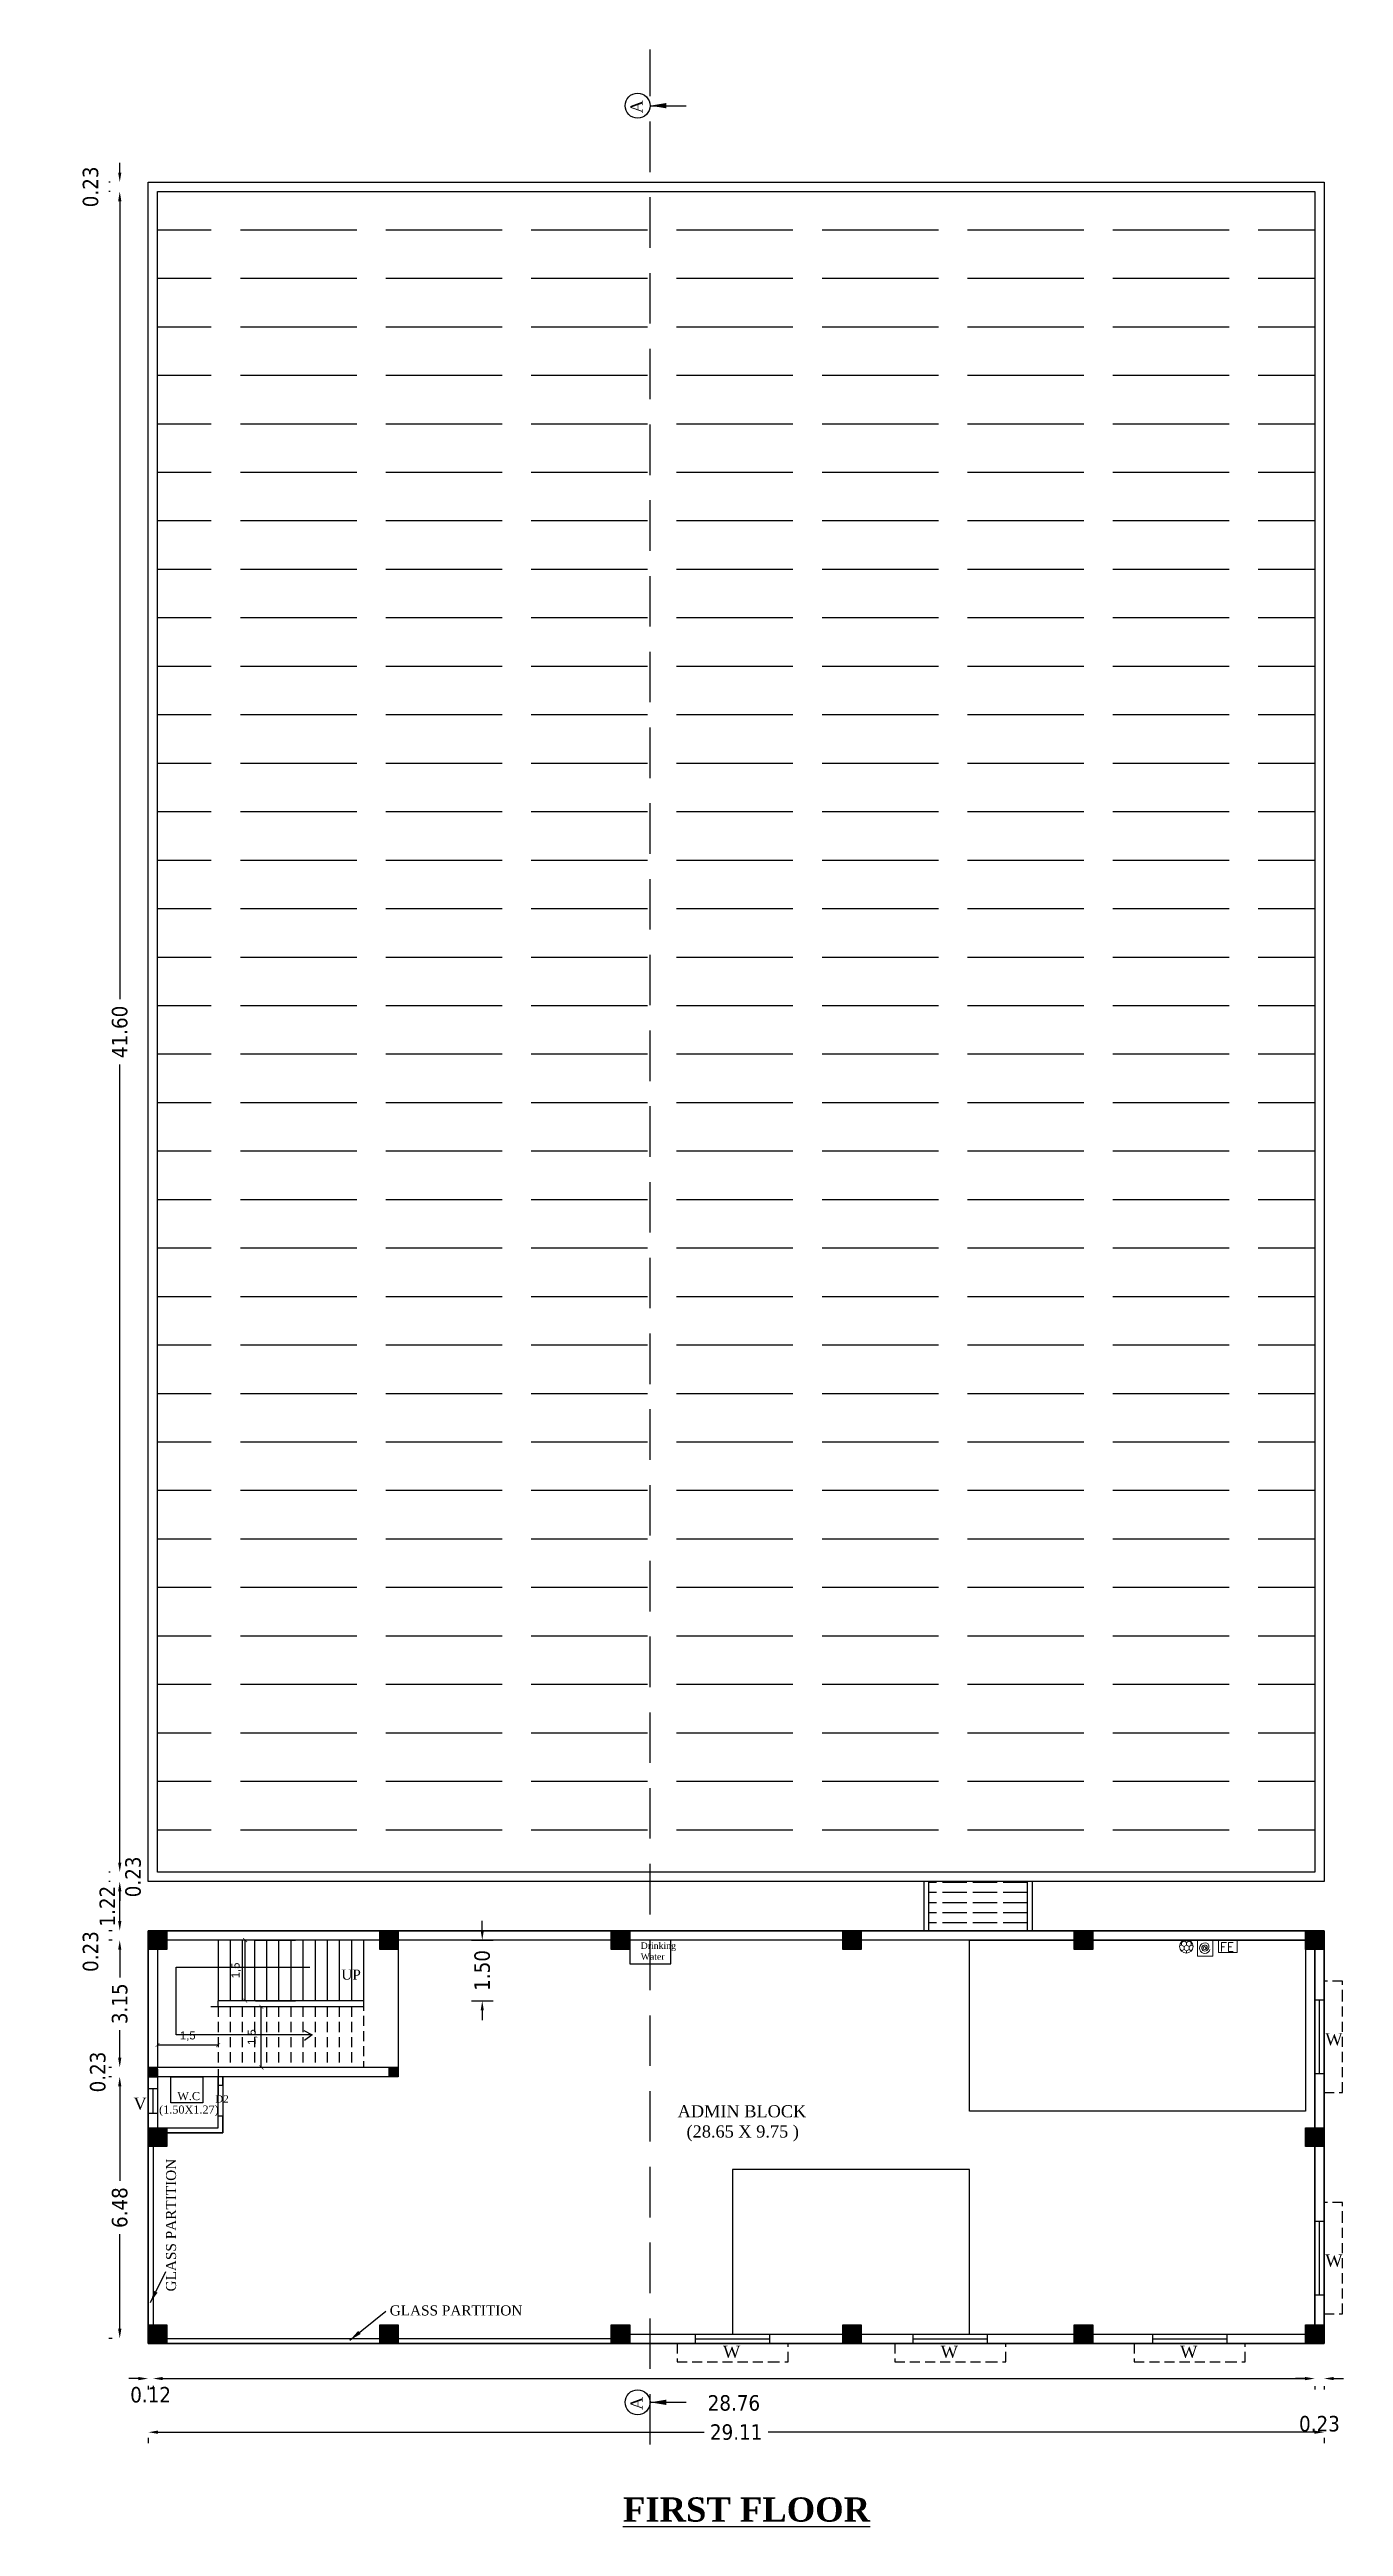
# Model space of a CAD drawing. Header units: metres. Extents: x 2066 to 2266, y 1708 to 2044.
# Drawn here: x 2218.4 to 2250.4, y 1795 to 1856.3 of the extents above; entities that cross this region are included whole.
import ezdxf

# ---------------------------------------------------------------- set-up
doc = ezdxf.new("R2010")
doc.units = ezdxf.units.M
doc.linetypes.add('HIDDEN', pattern=[0.375, 0.25, -0.125])
for name, color, linetype in [('BLK_1_FLR_0_WATER_CLOSET', 213, 'Continuous'), ('BLK_2_COVERED_AREA', 140, 'Continuous'), ('BLK_2_FLR_1_EXIT_WIDTH_DOOR', 2, 'Continuous'), ('BLK_2_FLR_1_REGULAR_ROOM_1', 4, 'Continuous'), ('BLK_2_FLR_1_ROOM_1_LIGHT_VENTILATION_1', 4, 'Continuous'), ('BLK_2_FLR_1_WASH', 60, 'Continuous'), ('TOILET_VENTILATION', 6, 'Continuous')]:
    doc.layers.add(name, color=color, linetype=linetype)
doc.layers.add('BLK_2_FLR_1_BLT_UP_AREA', color=45, linetype='Continuous', plot=False)
doc.styles.add('CODE', font='tahoma.ttf')
doc.styles.add('DIM', font='swissc.ttf')
doc.styles.add('ROMANS', font='times.ttf', dxfattribs={"height": 12})
doc.styles.add('Schedule', font='romans.shx')
doc.styles.get("Standard").update_dxf_attribs({"font": 'arial.ttf'})
doc.styles.add('TIMES NEW ROMAN', font='times.ttf')
doc.dimstyles.new('Din', dxfattribs={"dimscale": 0, "dimtxt": 0.25, "dimasz": 0.1, "dimexe": 0.15, "dimexo": 0.15, "dimgap": 0.03, "dimtad": 0, "dimzin": 0, "dimdsep": 46, "dimtxsty": 'DIM', "dimblk": 'ARCHTICK', "dimcen": 0.09, "dimdle": 0.15, "dimse1": 1, "dimse2": 1, "dimclrd": 256, "dimclre": 256, "dimclrt": 7, "dimadec": 0, "dimazin": 3, "dimtfac": 1, "dimtofl": 0, "dimtmove": 1, "dimatfit": 3, "dimfxl": 0, "dimtolj": 1, "dimtzin": 0, "dimarcsym": 0})
doc.dimstyles.new('ISO-25', dxfattribs={"dimtxt": 2.5, "dimasz": 2.5, "dimexe": 1.25, "dimexo": 0.625, "dimtad": 1, "dimtxsty": 'Standard', "dimcen": 2.5, "dimadec": 0, "dimazin": 0, "dimtfac": 1, "dimtmove": 0, "dimatfit": 3, "dimfxl": 0, "dimarcsym": 0})
doc.dimstyles.get("Standard").update_dxf_attribs({"dimtxt": 0.18, "dimasz": 0.18, "dimexe": 0.18, "dimexo": 0.0625, "dimgap": 0.09, "dimtad": 0, "dimtih": 1, "dimtoh": 1, "dimdec": 4, "dimzin": 0, "dimdsep": 46, "dimtxsty": 'Standard', "dimcen": 0.09, "dimadec": 0, "dimazin": 0, "dimtfac": 1, "dimtdec": 4, "dimtofl": 0, "dimtmove": 0, "dimatfit": 3, "dimfxl": 0, "dimtolj": 1, "dimtzin": 0, "dimarcsym": 0})
pattern_1 = [(225, (-2153.4, -72.8), (179.605, -179.605), [])]
pattern_2 = [(225, (-2274.72, -74.21), (179.605, -179.605), [])]

msp = doc.modelspace()

# ---------------------------------------------------------------- texts
at = {"rotation": 90}
for s, width, insert, char_height, attachment_point, style in [('A', 0.26523, (2232.77, 1855.016, -19.765), 0.3, 3, 'ROMANS'), ('{\\W1.881942; }GLASS PARTITION', 3.53877, (2221.268, 1800.6, -2.777), 0.25, 1, 'TIMES NEW ROMAN'), ('A', 0.26523, (2232.77, 1798.172, -19.765), 0.3, 3, 'ROMANS')]:
    msp.add_mtext_dynamic_manual_height_columns(s, width=width, gutter_width=1, heights=[0], dxfattribs=dict(at, insert=insert, char_height=char_height, attachment_point=attachment_point, style=style))
at = {"attachment_point": 1, "style": 'TIMES NEW ROMAN'}
for s, width, gutter_width, heights, insert, char_height in [('Drinking \\PWater', 0.3189, 1.496, [0], (2233.02, 1809.416, -6.762), 0.1604), ('UP', 0.50877, 1, [0], (2225.61, 1808.744), 0.25), ('W', 0.55777, 1, [0], (2249.967, 1807.17), 0.3), ('V', 0.55777, 1, [0], (2220.464, 1805.576, -9.883), 0.3), ('{\\W8.108981; }W.C\\P{\\W2.122653; }(1.50X1.27)', 1.73275, 1, [0.688], (2220.938, 1805.713, -9.883), 0.2), ('D2', 0.50877, 1, [0], (2222.49, 1805.634, -9.883), 0.18), ('{\\W3.692944; }ADMIN BLOCK\\P{\\W5.63728; }(28.65 X 9.75 )', 3.93127, 1, [0], (2233.517, 1805.387, -9.883), 0.3), ('W', 0.55777, 1, [0], (2249.967, 1801.692), 0.3), ('{\\W1.881942; }GLASS PARTITION', 3.53877, 1, [0], (2226.63, 1800.433, -9.883), 0.25), ('W', 0.55777, 1, [0], (2235.057, 1799.435, 26.527), 0.3), ('W', 0.55777, 1, [0], (2240.447, 1799.435, 26.527), 0.3), ('W', 0.55777, 1, [0], (2246.375, 1799.435, 26.527), 0.3), ('{\\fTimes New Roman|b1|i0|c0|p18;\\W7.52139;\\L  \\W1;FIRST FLOOR}', 12.65975, 1, [0], (2229.173, 1795.68), 0.6)]:
    msp.add_mtext_dynamic_manual_height_columns(s, width=width, gutter_width=gutter_width, heights=heights, dxfattribs=dict(at, insert=insert, char_height=char_height))

# ---------------------------------------------------------------- blocks, each defined once
blk = doc.blocks.new('_ArchTick')
at = {"color": 0, "linetype": 'ByBlock', "const_width": 0.15}
blk.add_lwpolyline([(-0.5, -0.5), (0.5, 0.5)], dxfattribs=at)
blk = doc.blocks.new('*D152')
at = {"color": 0, "lineweight": -2}
for p, q in [((2223.229, 1807.973), (2223.229, 1809.473)), ((2223.483, 1809.473), (2224.479, 1809.473)), ((2223.483, 1807.973), (2224.479, 1807.973))]:
    blk.add_line(p, q, dxfattribs=at)
at = {"layer": 'Defpoints', "color": 0}
for p in [(2222.858, 1809.473, 9.883), (2223.229, 1809.473), (2222.858, 1807.973, 9.883)]:
    blk.add_point(p, dxfattribs=at)
at = {"color": 0, "lineweight": -2, "xscale": 0.1, "yscale": 0.1, "zscale": 0.1}
for p, rotation in [((2223.229, 1809.473), 90), ((2223.229, 1807.973), 270)]:
    blk.add_blockref('_ArchTick', p, dxfattribs=dict(at, rotation=rotation))
at = {"color": 0, "insert": (2223.009, 1808.723), "char_height": 0.2, "attachment_point": 5, "rotation": 90}
blk.add_mtext('1,5', dxfattribs=at)
blk = doc.blocks.new('*D153')
at = {"color": 0, "lineweight": -2}
for p, q in [((2223.133, 1807.823), (2222.379, 1807.823)), ((2223.629, 1806.323), (2223.629, 1807.823)), ((2223.133, 1806.323), (2222.379, 1806.323))]:
    blk.add_line(p, q, dxfattribs=at)
at = {"layer": 'Defpoints', "color": 0}
for p in [(2223.629, 1807.823), (2223.758, 1807.823, 9.883), (2223.758, 1806.323, 9.883)]:
    blk.add_point(p, dxfattribs=at)
at = {"color": 0, "lineweight": -2, "xscale": 0.1, "yscale": 0.1, "zscale": 0.1}
for p, rotation in [((2223.629, 1807.823), 90), ((2223.629, 1806.323), 270)]:
    blk.add_blockref('_ArchTick', p, dxfattribs=dict(at, rotation=rotation))
at = {"color": 0, "insert": (2223.409, 1807.073), "char_height": 0.2, "attachment_point": 5, "rotation": 90}
blk.add_mtext('1,5', dxfattribs=at)
blk = doc.blocks.new('*D154')
at = {"color": 0, "lineweight": -2}
for p, q in [((2222.558, 1806.876), (2221.058, 1806.876)), ((2221.058, 1806.28), (2221.058, 1805.626)), ((2222.558, 1806.28), (2222.558, 1805.626))]:
    blk.add_line(p, q, dxfattribs=at)
at = {"layer": 'Defpoints', "color": 0}
for p in [(2221.058, 1806.905, 9.883), (2221.058, 1806.876), (2222.558, 1806.905, 9.883)]:
    blk.add_point(p, dxfattribs=at)
at = {"color": 0, "lineweight": -2, "xscale": 0.1, "yscale": 0.1, "zscale": 0.1, "rotation": 180}
blk.add_blockref('_ArchTick', (2221.058, 1806.876), dxfattribs=at)
at = {"color": 0, "lineweight": -2, "xscale": 0.1, "yscale": 0.1, "zscale": 0.1}
blk.add_blockref('_ArchTick', (2222.558, 1806.876), dxfattribs=at)
at = {"color": 0, "insert": (2221.808, 1807.096), "char_height": 0.2, "attachment_point": 5}
blk.add_mtext('1,5', dxfattribs=at)
blk = doc.blocks.new('A$C3F6E631D')
at = {"lineweight": 9}
for p, q in [((0, 0.88), (0.9, 0.88)), ((0, 0), (0, 0.88)), ((0.9, 0), (0, 0)), ((0.9, 0.88), (0.9, 0))]:
    blk.add_line(p, q, dxfattribs=at)
blk.add_circle((0.45, 0.47), 0.0817, dxfattribs=at)
for centre, radius, start, end in [((0.45, 0.45), 0.299, 321.4372, 253.2573), ((0.45, 0.45), 0.174, 329.1263, 222.2936), ((0.54, 0.52), 0.292, 219.9012, 298.5281), ((0.51, 0.46), 0.135, 195.9931, 311.1342)]:
    blk.add_arc(centre, radius, start, end, dxfattribs=at)
blk = doc.blocks.new('A$C453E5C48')
at = {"linetype": 'ByBlock', "lineweight": 9}
for p, q in [((0, 0.489), (0.639, 0.489)), ((0, 0.063), (0, 0.489)), ((0.639, 0.063), (0, 0.063)), ((0.639, 0.489), (0.639, 0.063))]:
    blk.add_line(p, q, dxfattribs=at)
at = {"lineweight": 9, "style": 'Schedule'}
blk.add_text('FE', height=0.3048, dxfattribs=at).set_placement((0.051, 0.103))
blk = doc.blocks.new('A$C57323508')
at = {"lineweight": 9}
for p, q in [((0, 0.37), (0.13, 0.37)), ((0.13, 0.65), (0.16, 0.65)), ((0.21, 0.51), (0.13, 0.65)), ((0.13, 0.37), (0.21, 0.51)), ((0.21, 0.23), (0.13, 0.37)), ((0.13, 0.1), (0.21, 0.23)), ((0.13, 0.1), (0.13, 0.1)), ((0.14, 0.08), (0.13, 0.1)), ((0.16, 0.65), (0.18, 0.69)), ((0.21, 0.51), (0.37, 0.51)), ((0.21, 0.23), (0.37, 0.23)), ((0.37, 0.51), (0.45, 0.65)), ((0.45, 0.37), (0.37, 0.51)), ((0.37, 0.23), (0.45, 0.37)), ((0.45, 0.1), (0.37, 0.23)), ((0.4, 0), (0.45, 0.1)), ((0.48, 0.65), (0.41, 0.76)), ((0.45, 0.37), (0.61, 0.37)), ((0.45, 0.1), (0.61, 0.1)), ((0.48, 0.65), (0.63, 0.65)), ((0.69, 0.51), (0.61, 0.65)), ((0.61, 0.37), (0.69, 0.51)), ((0.69, 0.23), (0.61, 0.37)), ((0.61, 0.1), (0.69, 0.23)), ((0.62, 0.08), (0.61, 0.1)), ((0.63, 0.65), (0.65, 0.67)), ((0.69, 0.51), (0.74, 0.51)), ((0.69, 0.23), (0.73, 0.23))]:
    blk.add_line(p, q, dxfattribs=at)
blk.add_circle((0.38, 0.38), 0.38, dxfattribs=at)
blk = doc.blocks.new('A$C4F610507')
blk.add_lwpolyline([(1.13, 0.03), (4.11, 0.03), (4.11, 1.74), (1.13, 1.74)], close=True)
blk = doc.blocks.new('*D99')
for p, q in [((2220.588, 1798.621), (2220.348, 1798.621)), ((2221.188, 1798.621), (2221.428, 1798.621))]:
    blk.add_line(p, q)
at = {"lineweight": -2}
for p, q in [((2220.828, 1798.439), (2220.828, 1798.353)), ((2220.948, 1798.439), (2220.948, 1798.353))]:
    blk.add_line(p, q, dxfattribs=at)
for points in [[(2220.588, 1798.661), (2220.588, 1798.581), (2220.828, 1798.621)], [(2221.188, 1798.661), (2221.188, 1798.581), (2220.948, 1798.621)]]:
    blk.add_solid(points)
at = {"layer": 'Defpoints', "color": 0}
for p in [(2220.828, 1799.953, -9.883), (2220.948, 1799.953, -9.883), (2220.948, 1798.621)]:
    blk.add_point(p, dxfattribs=at)
at = {"insert": (2220.888, 1798.218), "char_height": 0.384, "attachment_point": 5, "style": 'CODE'}
blk.add_mtext('\\A1;0.12', dxfattribs=at)
blk = doc.blocks.new('*D100')
at = {"lineweight": -2}
for p, q in [((2220.948, 1798.439), (2220.948, 1798.353)), ((2249.708, 1798.432), (2249.708, 1798.353))]:
    blk.add_line(p, q, dxfattribs=at)
blk.add_line((2221.188, 1798.621), (2249.468, 1798.621))
for points in [[(2221.188, 1798.661), (2221.188, 1798.581), (2220.948, 1798.621)], [(2249.468, 1798.661), (2249.468, 1798.581), (2249.708, 1798.621)]]:
    blk.add_solid(points)
at = {"layer": 'Defpoints', "color": 0}
for p in [(2220.948, 1799.953, -9.883), (2249.708, 1799.838, -9.883), (2249.708, 1798.621)]:
    blk.add_point(p, dxfattribs=at)
at = {"insert": (2235.328, 1798.015), "char_height": 0.384, "attachment_point": 5, "style": 'CODE'}
blk.add_mtext('\\A1;28.76', dxfattribs=at)
blk = doc.blocks.new('*D101')
for p, q in [((2249.468, 1798.621), (2249.228, 1798.621)), ((2250.178, 1798.621), (2250.418, 1798.621))]:
    blk.add_line(p, q)
at = {"lineweight": -2}
for p, q in [((2249.708, 1798.432), (2249.708, 1798.353)), ((2249.938, 1798.432), (2249.938, 1798.353))]:
    blk.add_line(p, q, dxfattribs=at)
for points in [[(2249.468, 1798.661), (2249.468, 1798.581), (2249.708, 1798.621)], [(2250.178, 1798.661), (2250.178, 1798.581), (2249.938, 1798.621)]]:
    blk.add_solid(points)
at = {"layer": 'Defpoints', "color": 0}
for p in [(2249.708, 1799.838, -9.883), (2249.938, 1799.819, -9.883), (2249.938, 1798.621)]:
    blk.add_point(p, dxfattribs=at)
at = {"insert": (2249.823, 1797.501), "char_height": 0.384, "attachment_point": 5, "style": 'CODE'}
blk.add_mtext('\\A1;0.23', dxfattribs=at)
blk = doc.blocks.new('*D102')
at = {"lineweight": -2}
for p, q in [((2220.828, 1797.155), (2220.828, 1797.025)), ((2249.938, 1797.155), (2249.938, 1797.025))]:
    blk.add_line(p, q, dxfattribs=at)
for p, q in [((2221.068, 1797.293), (2234.594, 1797.293)), ((2249.698, 1797.293), (2236.173, 1797.293))]:
    blk.add_line(p, q)
for points in [[(2221.068, 1797.333), (2221.068, 1797.253), (2220.828, 1797.293)], [(2249.698, 1797.333), (2249.698, 1797.253), (2249.938, 1797.293)]]:
    blk.add_solid(points)
at = {"layer": 'Defpoints', "color": 0}
for p in [(2220.828, 1799.493, -9.883), (2249.938, 1799.493, -9.883), (2249.938, 1797.293)]:
    blk.add_point(p, dxfattribs=at)
at = {"insert": (2235.383, 1797.293), "char_height": 0.384, "attachment_point": 5, "style": 'CODE'}
blk.add_mtext('\\A1;29.11', dxfattribs=at)
blk = doc.blocks.new('*D103')
at = {"lineweight": -2}
for p, q in [((2219.92, 1806.093), (2219.855, 1806.093)), ((2219.933, 1799.613), (2219.855, 1799.613))]:
    blk.add_line(p, q, dxfattribs=at)
for p, q in [((2220.124, 1805.853), (2220.124, 1803.513)), ((2220.124, 1799.853), (2220.124, 1802.193))]:
    blk.add_line(p, q)
for points in [[(2220.084, 1805.853), (2220.164, 1805.853), (2220.124, 1806.093)], [(2220.084, 1799.853), (2220.164, 1799.853), (2220.124, 1799.613)]]:
    blk.add_solid(points)
at = {"layer": 'Defpoints', "color": 0}
for p in [(2220.124, 1806.093), (2221.058, 1806.093, -9.883), (2221.288, 1799.613, -9.883)]:
    blk.add_point(p, dxfattribs=at)
at = {"insert": (2220.124, 1802.853), "char_height": 0.384, "attachment_point": 5, "rotation": 90, "style": 'CODE'}
blk.add_mtext('\\A1;6.48', dxfattribs=at)
blk = doc.blocks.new('*D104')
for p, q in [((2220.124, 1806.563), (2220.124, 1806.803)), ((2220.124, 1805.853), (2220.124, 1805.613))]:
    blk.add_line(p, q)
at = {"lineweight": -2}
for p, q in [((2219.92, 1806.323), (2219.855, 1806.323)), ((2219.92, 1806.093), (2219.855, 1806.093))]:
    blk.add_line(p, q, dxfattribs=at)
for points in [[(2220.084, 1806.563), (2220.164, 1806.563), (2220.124, 1806.323)], [(2220.084, 1805.853), (2220.164, 1805.853), (2220.124, 1806.093)]]:
    blk.add_solid(points)
at = {"layer": 'Defpoints', "color": 0}
for p in [(2220.124, 1806.323), (2221.058, 1806.323, -9.883), (2221.058, 1806.093, -9.883)]:
    blk.add_point(p, dxfattribs=at)
at = {"insert": (2219.582, 1806.208), "char_height": 0.384, "attachment_point": 5, "rotation": 90, "style": 'CODE'}
blk.add_mtext('\\A1;0.23', dxfattribs=at)
blk = doc.blocks.new('*D105')
at = {"lineweight": -2}
for p, q in [((2219.933, 1809.473), (2219.855, 1809.473)), ((2219.92, 1806.323), (2219.855, 1806.323))]:
    blk.add_line(p, q, dxfattribs=at)
for p, q in [((2220.124, 1809.233), (2220.124, 1808.552)), ((2220.124, 1806.563), (2220.124, 1807.244))]:
    blk.add_line(p, q)
for points in [[(2220.084, 1809.233), (2220.164, 1809.233), (2220.124, 1809.473)], [(2220.084, 1806.563), (2220.164, 1806.563), (2220.124, 1806.323)]]:
    blk.add_solid(points)
at = {"layer": 'Defpoints', "color": 0}
for p in [(2220.124, 1809.473), (2221.288, 1809.473, -9.883), (2221.058, 1806.323, -9.883)]:
    blk.add_point(p, dxfattribs=at)
at = {"insert": (2220.124, 1807.898), "char_height": 0.384, "attachment_point": 5, "rotation": 90, "style": 'CODE'}
blk.add_mtext('\\A1;3.15', dxfattribs=at)
blk = doc.blocks.new('*D106')
for p, q in [((2220.124, 1809.943), (2220.124, 1810.183)), ((2220.124, 1809.233), (2220.124, 1808.993))]:
    blk.add_line(p, q)
at = {"lineweight": -2}
for p, q in [((2219.933, 1809.703), (2219.855, 1809.703)), ((2219.933, 1809.473), (2219.855, 1809.473))]:
    blk.add_line(p, q, dxfattribs=at)
for points in [[(2220.084, 1809.943), (2220.164, 1809.943), (2220.124, 1809.703)], [(2220.084, 1809.233), (2220.164, 1809.233), (2220.124, 1809.473)]]:
    blk.add_solid(points)
at = {"layer": 'Defpoints', "color": 0}
for p in [(2220.124, 1809.703), (2221.288, 1809.703, -9.883), (2221.288, 1809.473, -9.883)]:
    blk.add_point(p, dxfattribs=at)
at = {"insert": (2219.403, 1809.19), "char_height": 0.384, "attachment_point": 5, "rotation": 90, "style": 'CODE'}
blk.add_mtext('\\A1;0.23', dxfattribs=at)
blk = doc.blocks.new('*D107')
at = {"lineweight": -2}
for p, q in [((2219.888, 1810.923), (2219.855, 1810.923)), ((2219.933, 1809.703), (2219.855, 1809.703))]:
    blk.add_line(p, q, dxfattribs=at)
blk.add_line((2220.124, 1809.943), (2220.124, 1810.683))
for points in [[(2220.084, 1810.683), (2220.164, 1810.683), (2220.124, 1810.923)], [(2220.084, 1809.943), (2220.164, 1809.943), (2220.124, 1809.703)]]:
    blk.add_solid(points)
at = {"layer": 'Defpoints', "color": 0}
for p in [(2220.124, 1810.923), (2221.044, 1810.923, -19.765), (2221.288, 1809.703, -9.883)]:
    blk.add_point(p, dxfattribs=at)
at = {"insert": (2219.816, 1810.313), "char_height": 0.384, "attachment_point": 5, "rotation": 90, "style": 'CODE'}
blk.add_mtext('\\A1;1.22', dxfattribs=at)
blk = doc.blocks.new('*D108')
for p, q in [((2220.124, 1811.393), (2220.124, 1811.633)), ((2220.124, 1810.683), (2220.124, 1810.443))]:
    blk.add_line(p, q)
at = {"lineweight": -2}
for p, q in [((2219.888, 1811.153), (2219.855, 1811.153)), ((2219.888, 1810.923), (2219.855, 1810.923))]:
    blk.add_line(p, q, dxfattribs=at)
for points in [[(2220.084, 1811.393), (2220.164, 1811.393), (2220.124, 1811.153)], [(2220.084, 1810.683), (2220.164, 1810.683), (2220.124, 1810.923)]]:
    blk.add_solid(points)
at = {"layer": 'Defpoints', "color": 0}
for p in [(2220.124, 1811.153), (2221.058, 1811.153, -19.765), (2221.044, 1810.923, -19.765)]:
    blk.add_point(p, dxfattribs=at)
at = {"insert": (2220.456, 1811.038), "char_height": 0.384, "attachment_point": 5, "rotation": 90, "style": 'CODE'}
blk.add_mtext('\\A1;0.23', dxfattribs=at)
blk = doc.blocks.new('*D109')
at = {"lineweight": -2}
for p, q in [((2219.888, 1852.753), (2219.855, 1852.753)), ((2219.888, 1811.153), (2219.855, 1811.153))]:
    blk.add_line(p, q, dxfattribs=at)
for p, q in [((2220.124, 1852.513), (2220.124, 1832.761)), ((2220.124, 1811.393), (2220.124, 1831.144))]:
    blk.add_line(p, q)
for points in [[(2220.084, 1852.513), (2220.164, 1852.513), (2220.124, 1852.753)], [(2220.084, 1811.393), (2220.164, 1811.393), (2220.124, 1811.153)]]:
    blk.add_solid(points)
at = {"layer": 'Defpoints', "color": 0}
for p in [(2220.124, 1852.753), (2221.058, 1852.753, -19.765), (2221.058, 1811.153, -19.765)]:
    blk.add_point(p, dxfattribs=at)
at = {"insert": (2220.124, 1831.953), "char_height": 0.384, "attachment_point": 5, "rotation": 90, "style": 'CODE'}
blk.add_mtext('\\A1;41.60', dxfattribs=at)
blk = doc.blocks.new('*D110')
for p, q in [((2220.124, 1853.223), (2220.124, 1853.463)), ((2220.124, 1852.513), (2220.124, 1852.273))]:
    blk.add_line(p, q)
at = {"lineweight": -2}
for p, q in [((2219.89, 1852.983), (2219.855, 1852.983)), ((2219.888, 1852.753), (2219.855, 1852.753))]:
    blk.add_line(p, q, dxfattribs=at)
for points in [[(2220.084, 1853.223), (2220.164, 1853.223), (2220.124, 1852.983)], [(2220.084, 1852.513), (2220.164, 1852.513), (2220.124, 1852.753)]]:
    blk.add_solid(points)
at = {"layer": 'Defpoints', "color": 0}
for p in [(2220.124, 1852.983), (2221.058, 1852.753, -19.765), (2221.117, 1852.983, -19.765)]:
    blk.add_point(p, dxfattribs=at)
at = {"insert": (2219.403, 1852.868), "char_height": 0.384, "attachment_point": 5, "rotation": 90, "style": 'CODE'}
blk.add_mtext('\\A1;0.23', dxfattribs=at)
blk = doc.blocks.new('*D276')
at = {"layer": 'BLK_2_FLR_1_EXIT_WIDTH_DOOR'}
for p, q in [((2229.098, 1809.713), (2229.098, 1809.953)), ((2229.098, 1807.733), (2229.098, 1807.493))]:
    blk.add_line(p, q, dxfattribs=at)
at = {"layer": 'BLK_2_FLR_1_EXIT_WIDTH_DOOR', "lineweight": -2}
for p, q in [((2228.829, 1809.473), (2229.366, 1809.473)), ((2228.829, 1807.973), (2229.366, 1807.973))]:
    blk.add_line(p, q, dxfattribs=at)
at = {"layer": 'BLK_2_FLR_1_EXIT_WIDTH_DOOR'}
for points in [[(2229.058, 1809.713), (2229.138, 1809.713), (2229.098, 1809.473)], [(2229.058, 1807.733), (2229.138, 1807.733), (2229.098, 1807.973)]]:
    blk.add_solid(points, dxfattribs=at)
at = {"layer": 'Defpoints', "color": 0}
for p in [(2226.158, 1809.473), (2229.098, 1809.473), (2226.158, 1807.973)]:
    blk.add_point(p, dxfattribs=at)
at = {"layer": 'BLK_2_FLR_1_EXIT_WIDTH_DOOR', "insert": (2229.098, 1808.723), "char_height": 0.384, "attachment_point": 5, "rotation": 90, "style": 'CODE'}
blk.add_mtext('\\A1;1.50', dxfattribs=at)

# ---------------------------------------------------------------- dimensions: what is measured, and where the dimension line sits
for base, p1, p2, angle, picture, middle in [((2220.124, 1852.983, 9.883), (2221.058, 1852.753, -9.883), (2221.117, 1852.983, -9.883), 270, '*D110', (2219.403, 1852.868, 9.883)), ((2220.124, 1852.753, 9.883), (2221.058, 1811.153, -9.883), (2221.058, 1852.753, -9.883), 270, '*D109', (2220.124, 1831.953, 9.883)), ((2220.124, 1809.473, 9.883), (2221.058, 1806.323), (2221.288, 1809.473), 270, '*D105', (2220.124, 1807.898, 9.883)), ((2220.124, 1806.093, 9.883), (2221.288, 1799.613), (2221.058, 1806.093), 270, '*D103', (2220.124, 1802.853, 9.883)), ((2249.938, 1798.621, 9.883), (2249.708, 1799.838), (2249.938, 1799.819), 180, '*D101', (2249.823, 1797.501, 9.883))]:
    dim = msp.add_linear_dim(base=base, p1=p1, p2=p2, angle=angle, dimstyle='Din', override={"dimscale": 0.096, "dimtxt": 4, "dimasz": 2.5, "dimexe": 2.8, "dimgap": 1.75, "dimpost": '\\X', "dimtxsty": 'CODE', "dimsah": 1, "dimdle": 2.8, "dimse1": 0, "dimse2": 0, "dimclrt": 256, "dimtmove": 2, "dimfxl": 2.8, "dimfxlon": 1, "dimtfillclr": 2, "dimlwd": 65535})
    dim.commit()
    dim.dimension.update_dxf_attribs({"geometry": picture, "text_midpoint": middle})
for base, p1, p2, angle, dimstyle, override, picture, middle, dimtype in [((2220.124, 1811.153, 9.883), (2221.044, 1810.923, -9.883), (2221.058, 1811.153, -9.883), 270, 'Din', {"dimscale": 0.096, "dimtxt": 4, "dimasz": 2.5, "dimexe": 2.8, "dimgap": 1.75, "dimpost": '\\X', "dimtxsty": 'CODE', "dimsah": 1, "dimdle": 2.8, "dimse1": 0, "dimse2": 0, "dimclrt": 256, "dimtmove": 2, "dimfxl": 2.8, "dimfxlon": 1, "dimtfillclr": 2, "dimlwd": 65535}, '*D108', (2220.456, 1811.038, 9.883), 160), ((2220.124, 1810.923, 9.883), (2221.288, 1809.703), (2221.044, 1810.923, -9.883), 270, 'Din', {"dimscale": 0.096, "dimtxt": 4, "dimasz": 2.5, "dimexe": 2.8, "dimgap": 1.75, "dimpost": '\\X', "dimtxsty": 'CODE', "dimsah": 1, "dimdle": 2.8, "dimse1": 0, "dimse2": 0, "dimclrt": 256, "dimtmove": 2, "dimfxl": 2.8, "dimfxlon": 1, "dimtfillclr": 2, "dimlwd": 65535}, '*D107', (2219.816, 1810.313, 9.883), 160), ((2220.124, 1809.703, 9.883), (2221.288, 1809.473), (2221.288, 1809.703), 270, 'Din', {"dimscale": 0.096, "dimtxt": 4, "dimasz": 2.5, "dimexe": 2.8, "dimgap": 1.75, "dimpost": '\\X', "dimtxsty": 'CODE', "dimsah": 1, "dimdle": 2.8, "dimse1": 0, "dimse2": 0, "dimclrt": 256, "dimtmove": 2, "dimfxl": 2.8, "dimfxlon": 1, "dimtfillclr": 2, "dimlwd": 65535}, '*D106', (2219.403, 1809.19, 9.883), 160), ((2223.229, 1809.473, -9.883), (2222.858, 1807.973), (2222.858, 1809.473), 90, 'ISO-25', {"dimtxt": 0.2, "dimasz": 0.1, "dimgap": 0.1, "dimblk1": 'ArchTick', "dimblk2": 'ArchTick', "dimsah": 1, "dimsd1": 0, "dimsd2": 0}, '*D152', (2223.229, 1808.723, -9.883), 161), ((2223.629, 1807.823, -9.883), (2223.758, 1806.323), (2223.758, 1807.823), 90, 'ISO-25', {"dimtxt": 0.2, "dimasz": 0.1, "dimgap": 0.1, "dimblk1": 'ArchTick', "dimblk2": 'ArchTick', "dimsah": 1, "dimsd1": 0, "dimsd2": 0}, '*D153', (2223.629, 1807.073, -9.883), 161), ((2220.124, 1806.323, 9.883), (2221.058, 1806.093), (2221.058, 1806.323), 270, 'Din', {"dimscale": 0.096, "dimtxt": 4, "dimasz": 2.5, "dimexe": 2.8, "dimgap": 1.75, "dimpost": '\\X', "dimtxsty": 'CODE', "dimsah": 1, "dimdle": 2.8, "dimse1": 0, "dimse2": 0, "dimclrt": 256, "dimtmove": 2, "dimfxl": 2.8, "dimfxlon": 1, "dimtfillclr": 2, "dimlwd": 65535}, '*D104', (2219.582, 1806.208, 9.883), 160), ((2220.948, 1798.621, 9.883), (2220.828, 1799.953), (2220.948, 1799.953), 0, 'Din', {"dimscale": 0.096, "dimtxt": 4, "dimasz": 2.5, "dimexe": 2.8, "dimgap": 1.75, "dimpost": '\\X', "dimtxsty": 'CODE', "dimsah": 1, "dimdle": 2.8, "dimse1": 0, "dimse2": 0, "dimclrt": 256, "dimtmove": 2, "dimfxl": 2.8, "dimfxlon": 1, "dimtfillclr": 2, "dimlwd": 65535}, '*D99', (2220.888, 1798.218, 9.883), 161), ((2249.708, 1798.621, 9.883), (2220.948, 1799.953), (2249.708, 1799.838), 180, 'Din', {"dimscale": 0.096, "dimtxt": 4, "dimasz": 2.5, "dimexe": 2.8, "dimgap": 1.75, "dimpost": '\\X', "dimtxsty": 'CODE', "dimsah": 1, "dimdle": 2.8, "dimse1": 0, "dimse2": 0, "dimclrt": 256, "dimtmove": 2, "dimfxl": 2.8, "dimfxlon": 1, "dimtfillclr": 2, "dimlwd": 65535}, '*D100', (2235.328, 1798.015, 9.883), 160)]:
    dim = msp.add_linear_dim(base=base, p1=p1, p2=p2, angle=angle, dimstyle=dimstyle, override=override)
    dim.commit()
    dim.dimension.update_dxf_attribs({"geometry": picture, "text_midpoint": middle, "dimtype": dimtype})
for p1, p2, distance, dimstyle, override, picture, middle in [((2222.558, 1806.905), (2221.058, 1806.905), 0.029, 'ISO-25', {"dimtxt": 0.2, "dimasz": 0.1, "dimgap": 0.1, "dimblk1": 'ArchTick', "dimblk2": 'ArchTick', "dimsah": 1, "dimsd1": 0, "dimsd2": 0}, '*D154', (2221.808, 1807.096, -9.883)), ((2220.828, 1799.493), (2249.938, 1799.493), -2.199, 'Din', {"dimscale": 0.096, "dimtxt": 4, "dimasz": 2.5, "dimexe": 2.8, "dimgap": 1.75, "dimpost": '\\X', "dimtxsty": 'CODE', "dimsah": 1, "dimdle": 2.8, "dimse1": 0, "dimse2": 0, "dimclrt": 256, "dimtmove": 2, "dimfxl": 2.8, "dimfxlon": 1, "dimtfillclr": 2, "dimlwd": 65535}, '*D102', (2235.383, 1797.293, 9.883))]:
    dim = msp.add_aligned_dim(p1=p1, p2=p2, distance=distance, dimstyle=dimstyle, override=override)
    dim.commit()
    dim.dimension.update_dxf_attribs({"geometry": picture, "text_midpoint": middle})
at = {"layer": 'BLK_2_FLR_1_EXIT_WIDTH_DOOR', "color": 2}
dim = msp.add_aligned_dim(p1=(2226.158, 1807.973), p2=(2226.158, 1809.473), distance=-2.939, dimstyle='Din', override={"dimscale": 0.096, "dimtxt": 4, "dimasz": 2.5, "dimexe": 2.8, "dimgap": 1.75, "dimpost": '\\X', "dimtxsty": 'CODE', "dimsah": 1, "dimdle": 2.8, "dimse1": 0, "dimse2": 0, "dimclrt": 256, "dimtmove": 2, "dimfxl": 2.8, "dimfxlon": 1, "dimtfillclr": 2, "dimlwd": 65535}, dxfattribs=at)
dim.commit()
dim.dimension.update_dxf_attribs({"geometry": '*D276', "text_midpoint": (2229.098, 1808.723)})

# ---------------------------------------------------------------- hatches: boundary and pattern name
h = msp.add_hatch()
h.set_pattern_fill('ACAD_ISO02W100', color=256, scale=0.24, angle=180)
h.set_pattern_definition([(180, (-2601.6109, -754.6024), (-7e-11, -1.2), [2.88, -0.72])])
h.paths.add_polyline_path([(2249.708, 1852.753), (2221.058, 1852.753), (2221.058, 1811.153), (2249.708, 1811.153)])
h = msp.add_hatch()
h.set_pattern_fill('ACAD_ISO02W100', color=256, scale=0.05, angle=180)
h.set_pattern_definition([(180, (-2582.9042, -754.60238), (-1e-11, -0.25), [0.6, -0.15])])
h.paths.add_polyline_path([(2242.588, 1810.923), (2240.148, 1810.923), (2240.148, 1809.703), (2242.588, 1809.703)])
h = msp.add_hatch(color=256)
h.dxf.hatch_style = 1
h.paths.add_polyline_path([(2221.288, 1809.243), (2221.288, 1809.703), (2220.828, 1809.703), (2220.828, 1809.243)])
h = msp.add_hatch()
h.set_pattern_fill('ANSI31', color=256, scale=80, angle=180)
h.set_pattern_definition(pattern_1)
h.paths.add_polyline_path([(2226.559, 1809.243), (2226.559, 1809.703), (2227.019, 1809.703), (2227.019, 1809.243)])
h = msp.add_hatch()
h.set_pattern_fill('ANSI31', color=256, scale=80, angle=180)
h.set_pattern_definition(pattern_2)
h.paths.add_polyline_path([(2226.559, 1809.243), (2226.559, 1809.703), (2227.019, 1809.703), (2227.019, 1809.243)])
h = msp.add_hatch(color=256)
h.dxf.hatch_style = 1
h.paths.add_polyline_path([(2227.019, 1809.243), (2227.019, 1809.703), (2226.559, 1809.703), (2226.559, 1809.243)])
h = msp.add_hatch()
h.set_pattern_fill('ANSI31', color=256, scale=80, angle=180)
h.set_pattern_definition(pattern_1)
h.paths.add_polyline_path([(2232.29, 1809.243), (2232.29, 1809.703), (2232.75, 1809.703), (2232.75, 1809.243)])
h = msp.add_hatch()
h.set_pattern_fill('ANSI31', color=256, scale=80, angle=180)
h.set_pattern_definition(pattern_2)
h.paths.add_polyline_path([(2232.29, 1809.243), (2232.29, 1809.703), (2232.75, 1809.703), (2232.75, 1809.243)])
h = msp.add_hatch(color=256)
h.dxf.hatch_style = 1
h.paths.add_polyline_path([(2232.75, 1809.243), (2232.75, 1809.703), (2232.29, 1809.703), (2232.29, 1809.243)])
h = msp.add_hatch()
h.set_pattern_fill('ANSI31', color=256, scale=80, angle=180)
h.set_pattern_definition(pattern_1)
h.paths.add_polyline_path([(2238.021, 1809.243), (2238.021, 1809.703), (2238.481, 1809.703), (2238.481, 1809.243)])
h = msp.add_hatch()
h.set_pattern_fill('ANSI31', color=256, scale=80, angle=180)
h.set_pattern_definition(pattern_2)
h.paths.add_polyline_path([(2238.021, 1809.243), (2238.021, 1809.703), (2238.481, 1809.703), (2238.481, 1809.243)])
h = msp.add_hatch(color=256)
h.dxf.hatch_style = 1
h.paths.add_polyline_path([(2238.481, 1809.243), (2238.481, 1809.703), (2238.021, 1809.703), (2238.021, 1809.243)])
h = msp.add_hatch()
h.set_pattern_fill('ANSI31', color=256, scale=80, angle=180)
h.set_pattern_definition(pattern_1)
h.paths.add_polyline_path([(2243.752, 1809.243), (2243.752, 1809.703), (2244.212, 1809.703), (2244.212, 1809.243)])
h = msp.add_hatch()
h.set_pattern_fill('ANSI31', color=256, scale=80, angle=180)
h.set_pattern_definition(pattern_2)
h.paths.add_polyline_path([(2243.752, 1809.243), (2243.752, 1809.703), (2244.212, 1809.703), (2244.212, 1809.243)])
h = msp.add_hatch(color=256)
h.dxf.hatch_style = 1
h.paths.add_polyline_path([(2244.212, 1809.243), (2244.212, 1809.703), (2243.752, 1809.703), (2243.752, 1809.243)])
h = msp.add_hatch()
h.set_pattern_fill('ANSI31', color=256, scale=80, angle=180)
h.set_pattern_definition(pattern_1)
h.paths.add_polyline_path([(2249.478, 1809.243), (2249.478, 1809.703), (2249.938, 1809.703), (2249.938, 1809.243)])
h = msp.add_hatch()
h.set_pattern_fill('ANSI31', color=256, scale=80, angle=180)
h.set_pattern_definition(pattern_2)
h.paths.add_polyline_path([(2249.478, 1809.243), (2249.478, 1809.703), (2249.938, 1809.703), (2249.938, 1809.243)])
h = msp.add_hatch(color=256)
h.dxf.hatch_style = 1
h.paths.add_polyline_path([(2249.938, 1809.243), (2249.938, 1809.703), (2249.478, 1809.703), (2249.478, 1809.243)])
h = msp.add_hatch()
h.set_pattern_fill('ANSI31', color=256, scale=80, angle=180)
h.set_pattern_definition(pattern_2)
h.paths.add_polyline_path([(2221.058, 1806.323), (2220.828, 1806.323), (2220.828, 1806.093), (2221.058, 1806.093)])
h = msp.add_hatch(color=256)
h.dxf.hatch_style = 1
h.paths.add_polyline_path([(2221.058, 1806.323), (2220.828, 1806.323), (2220.828, 1806.093), (2221.058, 1806.093)])
h = msp.add_hatch(color=256)
h.dxf.hatch_style = 1
h.paths.add_polyline_path([(2227.019, 1806.323), (2226.789, 1806.323), (2226.789, 1806.093), (2227.019, 1806.093)])
h = msp.add_hatch()
h.set_pattern_fill('ANSI31', color=256, scale=80, angle=180)
h.set_pattern_definition(pattern_1)
h.paths.add_polyline_path([(2220.828, 1804.363), (2220.828, 1804.823), (2221.288, 1804.823), (2221.288, 1804.363)])
h = msp.add_hatch()
h.set_pattern_fill('ANSI31', color=256, scale=80, angle=180)
h.set_pattern_definition(pattern_2)
h.paths.add_polyline_path([(2220.828, 1804.363), (2220.828, 1804.823), (2221.288, 1804.823), (2221.288, 1804.363)])
h = msp.add_hatch(color=256)
h.dxf.hatch_style = 1
h.paths.add_polyline_path([(2221.288, 1804.363), (2221.288, 1804.823), (2220.828, 1804.823), (2220.828, 1804.363)])
h = msp.add_hatch()
h.set_pattern_fill('ANSI31', color=256, scale=80, angle=180)
h.set_pattern_definition(pattern_1)
h.paths.add_polyline_path([(2249.478, 1804.363), (2249.478, 1804.823), (2249.938, 1804.823), (2249.938, 1804.363)])
h = msp.add_hatch()
h.set_pattern_fill('ANSI31', color=256, scale=80, angle=180)
h.set_pattern_definition(pattern_2)
h.paths.add_polyline_path([(2249.478, 1804.363), (2249.478, 1804.823), (2249.938, 1804.823), (2249.938, 1804.363)])
h = msp.add_hatch(color=256)
h.dxf.hatch_style = 1
h.paths.add_polyline_path([(2249.938, 1804.363), (2249.938, 1804.823), (2249.478, 1804.823), (2249.478, 1804.363)])
h = msp.add_hatch()
h.set_pattern_fill('ANSI31', color=256, scale=80, angle=180)
h.set_pattern_definition(pattern_1)
h.paths.add_polyline_path([(2220.828, 1799.493), (2220.828, 1799.953), (2221.288, 1799.953), (2221.288, 1799.493)])
h = msp.add_hatch()
h.set_pattern_fill('ANSI31', color=256, scale=80, angle=180)
h.set_pattern_definition(pattern_2)
h.paths.add_polyline_path([(2220.828, 1799.493), (2220.828, 1799.953), (2221.288, 1799.953), (2221.288, 1799.493)])
h = msp.add_hatch(color=256)
h.dxf.hatch_style = 1
h.paths.add_polyline_path([(2221.288, 1799.493), (2221.288, 1799.953), (2220.828, 1799.953), (2220.828, 1799.493)])
h = msp.add_hatch()
h.set_pattern_fill('ANSI31', color=256, scale=80, angle=180)
h.set_pattern_definition(pattern_1)
h.paths.add_polyline_path([(2226.559, 1799.493), (2226.559, 1799.953), (2227.019, 1799.953), (2227.019, 1799.493)])
h = msp.add_hatch()
h.set_pattern_fill('ANSI31', color=256, scale=80, angle=180)
h.set_pattern_definition(pattern_2)
h.paths.add_polyline_path([(2226.559, 1799.493), (2226.559, 1799.953), (2227.019, 1799.953), (2227.019, 1799.493)])
h = msp.add_hatch(color=256)
h.dxf.hatch_style = 1
h.paths.add_polyline_path([(2227.019, 1799.493), (2227.019, 1799.953), (2226.559, 1799.953), (2226.559, 1799.493)])
h = msp.add_hatch()
h.set_pattern_fill('ANSI31', color=256, scale=80, angle=180)
h.set_pattern_definition(pattern_1)
h.paths.add_polyline_path([(2232.29, 1799.493), (2232.29, 1799.953), (2232.75, 1799.953), (2232.75, 1799.493)])
h = msp.add_hatch()
h.set_pattern_fill('ANSI31', color=256, scale=80, angle=180)
h.set_pattern_definition(pattern_2)
h.paths.add_polyline_path([(2232.29, 1799.493), (2232.29, 1799.953), (2232.75, 1799.953), (2232.75, 1799.493)])
h = msp.add_hatch(color=256)
h.dxf.hatch_style = 1
h.paths.add_polyline_path([(2232.75, 1799.493), (2232.75, 1799.953), (2232.29, 1799.953), (2232.29, 1799.493)])
h = msp.add_hatch()
h.set_pattern_fill('ANSI31', color=256, scale=80, angle=180)
h.set_pattern_definition(pattern_1)
h.paths.add_polyline_path([(2238.021, 1799.493), (2238.021, 1799.953), (2238.481, 1799.953), (2238.481, 1799.493)])
h = msp.add_hatch()
h.set_pattern_fill('ANSI31', color=256, scale=80, angle=180)
h.set_pattern_definition(pattern_2)
h.paths.add_polyline_path([(2238.021, 1799.493), (2238.021, 1799.953), (2238.481, 1799.953), (2238.481, 1799.493)])
h = msp.add_hatch(color=256)
h.dxf.hatch_style = 1
h.paths.add_polyline_path([(2238.481, 1799.493), (2238.481, 1799.953), (2238.021, 1799.953), (2238.021, 1799.493)])
h = msp.add_hatch()
h.set_pattern_fill('ANSI31', color=256, scale=80, angle=180)
h.set_pattern_definition(pattern_1)
h.paths.add_polyline_path([(2243.752, 1799.493), (2243.752, 1799.953), (2244.212, 1799.953), (2244.212, 1799.493)])
h = msp.add_hatch()
h.set_pattern_fill('ANSI31', color=256, scale=80, angle=180)
h.set_pattern_definition(pattern_2)
h.paths.add_polyline_path([(2243.752, 1799.493), (2243.752, 1799.953), (2244.212, 1799.953), (2244.212, 1799.493)])
h = msp.add_hatch(color=256)
h.dxf.hatch_style = 1
h.paths.add_polyline_path([(2244.212, 1799.493), (2244.212, 1799.953), (2243.752, 1799.953), (2243.752, 1799.493)])
h = msp.add_hatch()
h.set_pattern_fill('ANSI31', color=256, scale=80, angle=180)
h.set_pattern_definition(pattern_1)
h.paths.add_polyline_path([(2249.478, 1799.493), (2249.478, 1799.953), (2249.938, 1799.953), (2249.938, 1799.493)])
h = msp.add_hatch()
h.set_pattern_fill('ANSI31', color=256, scale=80, angle=180)
h.set_pattern_definition(pattern_2)
h.paths.add_polyline_path([(2249.478, 1799.493), (2249.478, 1799.953), (2249.938, 1799.953), (2249.938, 1799.493)])
h = msp.add_hatch(color=256)
h.dxf.hatch_style = 1
h.paths.add_polyline_path([(2249.938, 1799.493), (2249.938, 1799.953), (2249.478, 1799.953), (2249.478, 1799.493)])

# ---------------------------------------------------------------- linework, layer by layer
at = {"linetype": 'HIDDEN', "ltscale": 5}
msp.add_line((2233.255, 1796.986, -19.765), (2233.255, 1856.268, -19.765), dxfattribs=at)
for p, q in [((2240.028, 1810.923, -19.765), (2240.028, 1809.703, -19.765)), ((2240.148, 1810.923, -19.765), (2240.148, 1809.703, -19.765)), ((2242.588, 1810.923, -19.765), (2242.588, 1809.703, -19.765)), ((2242.708, 1810.923, -19.765), (2242.708, 1809.703, -19.765)), ((2249.708, 1809.473), (2221.058, 1809.473)), ((2221.058, 1809.473), (2221.058, 1806.323)), ((2222.558, 1809.473), (2222.558, 1807.973)), ((2222.858, 1809.473), (2222.858, 1807.973)), ((2223.158, 1809.473), (2223.158, 1807.973)), ((2223.458, 1809.473), (2223.458, 1807.973)), ((2223.758, 1809.473), (2223.758, 1807.973)), ((2224.058, 1809.473), (2224.058, 1807.973)), ((2224.358, 1809.473), (2224.358, 1807.973)), ((2224.658, 1809.473), (2224.658, 1807.973)), ((2224.958, 1809.473), (2224.958, 1807.973)), ((2225.258, 1809.473), (2225.258, 1807.973)), ((2225.558, 1809.473), (2225.558, 1807.973)), ((2225.858, 1809.473), (2225.858, 1807.973)), ((2226.158, 1809.473), (2226.158, 1807.973)), ((2249.708, 1809.473), (2249.708, 1799.723)), ((2226.158, 1807.973), (2222.558, 1807.973)), ((2222.558, 1807.823), (2222.558, 1807.973)), ((2249.823, 1806.164), (2249.823, 1807.994)), ((2226.158, 1807.823), (2222.558, 1807.823)), ((2227.019, 1806.323), (2221.058, 1806.323)), ((2226.789, 1806.323, -16.644), (2226.789, 1806.093, -16.644)), ((2227.019, 1806.323, -16.644), (2227.019, 1806.093, -16.644)), ((2220.943, 1805.803), (2220.943, 1805.193)), ((2227.019, 1806.093), (2221.058, 1806.093)), ((2221.058, 1806.093), (2221.058, 1804.363)), ((2222.558, 1805.883, -4.386), (2222.558, 1806.093)), ((2222.558, 1805.883, -7.56), (2222.678, 1805.883, -7.56)), ((2222.678, 1805.883, -2.726), (2222.678, 1806.093)), ((2222.558, 1804.823, -26.527), (2222.558, 1805.123, -20.264)), ((2222.558, 1805.123, -7.56), (2222.678, 1805.123, -7.56)), ((2222.678, 1804.703, -18.043), (2222.678, 1805.123, -12.593)), ((2220.948, 1804.363, -26.527), (2220.948, 1799.613, -0.071)), ((2221.058, 1804.823, -26.527), (2222.558, 1804.823, -26.527)), ((2221.058, 1804.703, -26.527), (2222.678, 1804.703, -26.527)), ((2249.823, 1800.686), (2249.823, 1802.516)), ((2220.948, 1799.613, -0.071), (2232.29, 1799.613, -6.762)), ((2221.058, 1799.953), (2221.058, 1799.723)), ((2221.058, 1799.723), (2221.288, 1799.723)), ((2226.559, 1799.723), (2227.019, 1799.723)), ((2232.29, 1799.723), (2249.708, 1799.723)), ((2234.38, 1799.608), (2236.21, 1799.608)), ((2246.591, 1799.493), (2238.711, 1799.493)), ((2239.77, 1799.608), (2241.6, 1799.608)), ((2245.698, 1799.608), (2247.528, 1799.608))]:
    msp.add_line(p, q)
at = {"linetype": 'HIDDEN'}
for p, q in [((2226.158, 1807.973), (2226.158, 1806.323)), ((2222.558, 1807.823), (2222.558, 1806.323)), ((2222.858, 1807.823), (2222.858, 1806.323)), ((2223.158, 1807.823), (2223.158, 1806.323)), ((2223.458, 1807.823), (2223.458, 1806.323)), ((2223.758, 1807.823), (2223.758, 1806.323)), ((2224.058, 1807.823), (2224.058, 1806.323)), ((2224.358, 1807.823), (2224.358, 1806.323)), ((2224.658, 1807.823), (2224.658, 1806.323)), ((2224.958, 1807.823), (2224.958, 1806.323)), ((2225.258, 1807.823), (2225.258, 1806.323)), ((2225.558, 1807.823), (2225.558, 1806.323)), ((2225.858, 1807.823), (2225.858, 1806.323))]:
    msp.add_line(p, q, dxfattribs=at)
for points, elevation in [([(2220.828, 1810.923), (2220.828, 1852.983), (2249.938, 1852.983), (2249.938, 1810.923)], -9.883), ([(2221.058, 1811.153), (2221.058, 1852.753), (2249.708, 1852.753), (2249.708, 1811.153)], -9.883), ([(2226.559, 1809.243), (2226.559, 1809.703), (2227.019, 1809.703), (2227.019, 1809.243)], -16.644), ([(2226.559, 1809.243), (2226.559, 1809.703), (2227.019, 1809.703), (2227.019, 1809.243)], -16.644), ([(2226.559, 1809.703), (2227.019, 1809.703), (2227.019, 1809.243), (2226.559, 1809.243)], -16.644), ([(2232.29, 1809.243), (2232.29, 1809.703), (2232.75, 1809.703), (2232.75, 1809.243)], -6.762), ([(2232.29, 1809.243), (2232.29, 1809.703), (2232.75, 1809.703), (2232.75, 1809.243)], -6.762), ([(2232.29, 1809.703), (2232.75, 1809.703), (2232.75, 1809.243), (2232.29, 1809.243)], -6.762), ([(2220.828, 1804.363), (2220.828, 1804.823), (2221.288, 1804.823), (2221.288, 1804.363)], -26.527), ([(2220.828, 1804.363), (2220.828, 1804.823), (2221.288, 1804.823), (2221.288, 1804.363)], -26.527), ([(2220.828, 1804.823), (2221.288, 1804.823), (2221.288, 1804.363), (2220.828, 1804.363)], -26.527), ([(2226.559, 1799.493), (2226.559, 1799.953), (2227.019, 1799.953), (2227.019, 1799.493)], -16.644), ([(2226.559, 1799.493), (2226.559, 1799.953), (2227.019, 1799.953), (2227.019, 1799.493)], -16.644), ([(2226.559, 1799.953), (2227.019, 1799.953), (2227.019, 1799.493), (2226.559, 1799.493)], -16.644), ([(2232.29, 1799.493), (2232.29, 1799.953), (2232.75, 1799.953), (2232.75, 1799.493)], -6.762), ([(2232.29, 1799.493), (2232.29, 1799.953), (2232.75, 1799.953), (2232.75, 1799.493)], -6.762), ([(2232.29, 1799.953), (2232.75, 1799.953), (2232.75, 1799.493), (2232.29, 1799.493)], -6.762)]:
    msp.add_lwpolyline(points, close=True, dxfattribs=dict(elevation=elevation))
for points in [[(2220.828, 1809.243), (2220.828, 1809.703), (2221.288, 1809.703), (2221.288, 1809.243)], [(2220.828, 1809.703), (2221.288, 1809.703), (2221.288, 1809.243), (2220.828, 1809.243)], [(2238.021, 1809.243), (2238.021, 1809.703), (2238.481, 1809.703), (2238.481, 1809.243)], [(2238.021, 1809.243), (2238.021, 1809.703), (2238.481, 1809.703), (2238.481, 1809.243)], [(2238.021, 1809.703), (2238.481, 1809.703), (2238.481, 1809.243), (2238.021, 1809.243)], [(2243.752, 1809.243), (2243.752, 1809.703), (2244.212, 1809.703), (2244.212, 1809.243)], [(2243.752, 1809.243), (2243.752, 1809.703), (2244.212, 1809.703), (2244.212, 1809.243)], [(2243.752, 1809.703), (2244.212, 1809.703), (2244.212, 1809.243), (2243.752, 1809.243)], [(2249.478, 1809.243), (2249.478, 1809.703), (2249.938, 1809.703), (2249.938, 1809.243)], [(2249.478, 1809.243), (2249.478, 1809.703), (2249.938, 1809.703), (2249.938, 1809.243)], [(2249.478, 1809.703), (2249.938, 1809.703), (2249.938, 1809.243), (2249.478, 1809.243)], [(2249.708, 1807.994), (2249.938, 1807.994), (2249.938, 1806.164), (2249.708, 1806.164)], [(2221.058, 1806.323), (2220.828, 1806.323), (2220.828, 1806.093), (2221.058, 1806.093)], [(2249.478, 1804.363), (2249.478, 1804.823), (2249.938, 1804.823), (2249.938, 1804.363)], [(2249.478, 1804.363), (2249.478, 1804.823), (2249.938, 1804.823), (2249.938, 1804.363)], [(2249.478, 1804.823), (2249.938, 1804.823), (2249.938, 1804.363), (2249.478, 1804.363)], [(2249.708, 1802.516), (2249.938, 1802.516), (2249.938, 1800.686), (2249.708, 1800.686)], [(2220.828, 1799.493), (2220.828, 1799.953), (2221.288, 1799.953), (2221.288, 1799.493)], [(2220.828, 1799.493), (2220.828, 1799.953), (2221.288, 1799.953), (2221.288, 1799.493)], [(2220.828, 1799.953), (2221.288, 1799.953), (2221.288, 1799.493), (2220.828, 1799.493)], [(2236.21, 1799.723), (2236.21, 1799.493), (2234.38, 1799.493), (2234.38, 1799.723)], [(2238.021, 1799.493), (2238.021, 1799.953), (2238.481, 1799.953), (2238.481, 1799.493)], [(2238.021, 1799.493), (2238.021, 1799.953), (2238.481, 1799.953), (2238.481, 1799.493)], [(2238.021, 1799.953), (2238.481, 1799.953), (2238.481, 1799.493), (2238.021, 1799.493)], [(2241.6, 1799.723), (2241.6, 1799.493), (2239.77, 1799.493), (2239.77, 1799.723)], [(2243.752, 1799.493), (2243.752, 1799.953), (2244.212, 1799.953), (2244.212, 1799.493)], [(2243.752, 1799.493), (2243.752, 1799.953), (2244.212, 1799.953), (2244.212, 1799.493)], [(2243.752, 1799.953), (2244.212, 1799.953), (2244.212, 1799.493), (2243.752, 1799.493)], [(2247.528, 1799.723), (2247.528, 1799.493), (2245.698, 1799.493), (2245.698, 1799.723)], [(2249.478, 1799.493), (2249.478, 1799.953), (2249.938, 1799.953), (2249.938, 1799.493)], [(2249.478, 1799.493), (2249.478, 1799.953), (2249.938, 1799.953), (2249.938, 1799.493)], [(2249.478, 1799.953), (2249.938, 1799.953), (2249.938, 1799.493), (2249.478, 1799.493)]]:
    msp.add_lwpolyline(points, close=True)
at = {"elevation": -9.883}
for points in [[(2224.888, 1807.126), (2221.518, 1807.126), (2221.518, 1808.801), (2224.83, 1808.801)], [(2224.681, 1807.235), (2224.888, 1807.126), (2224.694, 1806.985)]]:
    msp.add_lwpolyline(points, dxfattribs=at)
at = {"linetype": 'HIDDEN', "elevation": 49.413}
for points in [[(2249.938, 1806.164), (2249.938, 1805.704), (2250.398, 1805.704), (2250.398, 1807.994), (2250.398, 1808.454), (2249.938, 1808.454), (2249.938, 1807.994)], [(2249.938, 1800.686), (2249.938, 1800.226), (2250.398, 1800.226), (2250.398, 1802.516), (2250.398, 1802.976), (2249.938, 1802.976), (2249.938, 1802.516)]]:
    msp.add_lwpolyline(points, dxfattribs=at)
for points in [[(2220.828, 1805.803), (2221.058, 1805.803)], [(2220.828, 1805.193), (2221.058, 1805.193)], [(2243.752, 1799.723), (2244.212, 1799.723)], [(2249.478, 1799.723), (2249.708, 1799.723), (2249.708, 1799.953)]]:
    msp.add_lwpolyline(points)
at = {"linetype": 'HIDDEN'}
for points in [[(2234.38, 1799.493), (2233.92, 1799.493), (2233.92, 1799.033), (2236.21, 1799.033), (2236.67, 1799.033), (2236.67, 1799.493), (2236.21, 1799.493)], [(2239.77, 1799.493), (2239.31, 1799.493), (2239.31, 1799.033), (2241.6, 1799.033), (2242.06, 1799.033), (2242.06, 1799.493), (2241.6, 1799.493)], [(2245.698, 1799.493), (2245.238, 1799.493), (2245.238, 1799.033), (2247.528, 1799.033), (2247.988, 1799.033), (2247.988, 1799.493), (2247.528, 1799.493)]]:
    msp.add_lwpolyline(points, dxfattribs=at)
for centre in [(2232.945, 1854.878, -19.765), (2232.945, 1798.033, -19.765)]:
    msp.add_circle(centre, 0.309)
at = {"layer": 'BLK_1_FLR_0_WATER_CLOSET', "color": 213}
msp.add_lwpolyline([(2221.058, 1804.823), (2222.558, 1804.823), (2222.558, 1806.093), (2221.058, 1806.093)], close=True, dxfattribs=at)
at = {"layer": 'BLK_2_COVERED_AREA', "color": 140, "ltscale": 0.3}
msp.add_lwpolyline([(2220.828, 1809.703), (2220.828, 1799.493), (2249.938, 1799.493), (2249.938, 1809.703)], close=True, dxfattribs=at)
at = {"layer": 'BLK_2_FLR_1_BLT_UP_AREA', "color": 45, "lineweight": -2}
msp.add_lwpolyline([(2220.828, 1809.703), (2249.938, 1809.703), (2249.938, 1799.493), (2220.828, 1799.493)], close=True, dxfattribs=at)
at = {"layer": 'BLK_2_FLR_1_REGULAR_ROOM_1', "color": 4}
msp.add_lwpolyline([(2222.678, 1806.093), (2222.678, 1804.703), (2220.948, 1804.703), (2220.948, 1799.613), (2232.29, 1799.613), (2232.29, 1799.723), (2249.708, 1799.723), (2249.708, 1809.473), (2227.019, 1809.473), (2227.019, 1806.093)], close=True, dxfattribs=at)
at = {"layer": 'BLK_2_FLR_1_ROOM_1_LIGHT_VENTILATION_1', "color": 4}
for points in [[(2241.164, 1809.473), (2249.478, 1809.473), (2249.478, 1805.236), (2241.164, 1805.236)], [(2235.295, 1799.723), (2241.164, 1799.723), (2241.164, 1803.792), (2235.295, 1803.792)]]:
    msp.add_lwpolyline(points, close=True, dxfattribs=at)
at = {"layer": 'BLK_2_FLR_1_WASH', "color": 60}
msp.add_lwpolyline([(2221.392, 1806.093), (2222.185, 1806.093), (2222.185, 1805.443), (2221.392, 1805.443)], close=True, dxfattribs=at)
at = {"layer": 'TOILET_VENTILATION', "color": 6, "elevation": -26.527}
msp.add_lwpolyline([(2221.058, 1804.823), (2222.558, 1804.823), (2222.558, 1806.093), (2221.058, 1806.093)], close=True, dxfattribs=at)

# ---------------------------------------------------------------- block references
at = {"xscale": 0.3407394036792299, "yscale": 0.3407394036792299, "zscale": 0.3407394036792299}
msp.add_blockref('A$C4F610507', (2232.366, 1808.879, -6.762), dxfattribs=at)
at = {"linetype": 'ByBlock', "xscale": 0.4365898430670219, "yscale": 0.4365898430670219, "zscale": 0.4365898430670219, "rotation": 90}
for name, p in [('A$C57323508', (2246.695, 1809.151)), ('A$C3F6E631D', (2247.185, 1809.079, -0.091))]:
    msp.add_blockref(name, p, dxfattribs=at)
at = {"linetype": 'ByBlock', "xscale": 0.7276497384450366, "yscale": 0.7276497384450366, "zscale": 0.7276497384450366}
msp.add_blockref('A$C453E5C48', (2247.322, 1809.117), dxfattribs=at)

msp.set_redraw_order([(e.dxf.handle, doc.entitydb.next_handle()) for e in msp.query("TEXT MTEXT ATTDEF DIMENSION ARC_DIMENSION")])  # texts and dimensions are drawn at this point

# ---------------------------------------------------------------- leaders
for points, dimstyle, override in [([(2233.255, 1854.878, -19.765), (2234.148, 1854.878, -19.765)], 'Standard', {"dimasz": 0.4, "dimgap": 0.09, "dimtad": 0, "dimclrd": 256}), ([(2220.883, 1800.503, -6.857), (2221.268, 1801.274, -6.857)], 'ISO-25', {"dimasz": 0.3, "dimgap": 0.625, "dimtad": 0}), ([(2225.824, 1799.574), (2226.715, 1800.292)], 'ISO-25', {"dimasz": 0.3, "dimgap": 0.625, "dimtad": 0}), ([(2233.255, 1798.033, -19.765), (2234.148, 1798.033, -19.765)], 'Standard', {"dimasz": 0.4, "dimgap": 0.09, "dimtad": 0, "dimclrd": 256})]:
    msp.add_leader(points, dimstyle=dimstyle, override=override)

doc.saveas('drawing.dxf')
